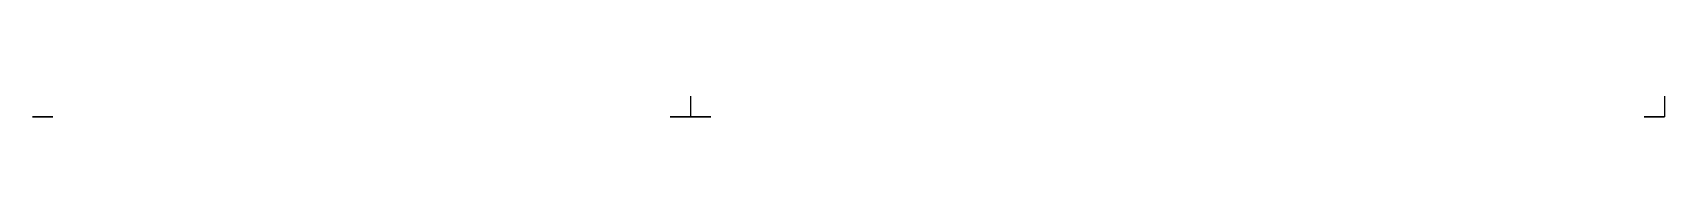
# Model space of a CAD drawing. Extents: x -12912 to 27386, y 1818 to 8189.
# Drawn here: x -115 to 1801, y 3986 to 4010 of the extents above; entities that cross this region are included whole.
import ezdxf

# ---------------------------------------------------------------- set-up
doc = ezdxf.new("R2010")
doc.units = 0
doc.header["$MEASUREMENT"] = 0
doc.layers.get('0').update_dxf_attribs({"linetype": 'CONTINUOUS'})

msp = doc.modelspace()

# ---------------------------------------------------------------- linework, layer by layer
for p, q in [((657.707, 4010.196), (657.707, 3986.389)), ((657.707, 4010.196), (657.707, 3986.389)), ((657.707, 4010.196), (657.707, 3986.389)), ((657.707, 4010.196), (657.707, 3986.389)), ((1801.344, 4010.196), (1801.344, 3986.389)), ((1801.344, 4010.196), (1801.344, 3986.389)), ((-90.91, 3986.389), (-114.717, 3986.389)), ((-114.717, 3986.389), (-90.91, 3986.389)), ((-90.91, 3986.389), (-114.717, 3986.389)), ((-114.717, 3986.389), (-90.91, 3986.389)), ((-90.91, 3986.389), (-114.717, 3986.389)), ((-90.91, 3986.389), (-114.717, 3986.389)), ((-114.717, 3986.389), (-90.91, 3986.389)), ((-90.91, 3986.389), (-114.717, 3986.389)), ((-114.717, 3986.389), (-90.91, 3986.389)), ((-90.91, 3986.389), (-114.717, 3986.389)), ((-90.91, 3986.389), (-114.717, 3986.389)), ((-114.717, 3986.389), (-90.91, 3986.389)), ((-90.91, 3986.389), (-114.717, 3986.389)), ((-114.717, 3986.389), (-90.91, 3986.389)), ((-90.91, 3986.389), (-114.717, 3986.389)), ((-90.91, 3986.389), (-114.717, 3986.389)), ((-114.717, 3986.389), (-90.91, 3986.389)), ((-90.91, 3986.389), (-114.717, 3986.389)), ((-114.717, 3986.389), (-90.91, 3986.389)), ((-90.91, 3986.389), (-114.717, 3986.389)), ((-90.91, 3986.389), (-114.717, 3986.389)), ((-114.717, 3986.389), (-90.91, 3986.389)), ((-90.91, 3986.389), (-114.717, 3986.389)), ((-114.717, 3986.389), (-90.91, 3986.389)), ((-90.91, 3986.389), (-114.717, 3986.389)), ((-90.91, 3986.389), (-114.717, 3986.389)), ((-114.717, 3986.389), (-90.91, 3986.389)), ((-90.91, 3986.389), (-114.717, 3986.389)), ((-114.717, 3986.389), (-90.91, 3986.389)), ((-90.91, 3986.389), (-114.717, 3986.389)), ((-90.91, 3986.389), (-114.717, 3986.389)), ((633.9, 3986.389), (657.707, 3986.389)), ((657.707, 3986.389), (633.9, 3986.389)), ((633.9, 3986.389), (657.707, 3986.389)), ((657.707, 3986.389), (633.9, 3986.389)), ((633.9, 3986.389), (657.707, 3986.389)), ((633.9, 3986.389), (657.707, 3986.389)), ((657.707, 3986.389), (633.9, 3986.389)), ((633.9, 3986.389), (657.707, 3986.389)), ((657.707, 3986.389), (633.9, 3986.389)), ((633.9, 3986.389), (657.707, 3986.389)), ((633.9, 3986.389), (657.707, 3986.389)), ((657.707, 3986.389), (633.9, 3986.389)), ((633.9, 3986.389), (657.707, 3986.389)), ((657.707, 3986.389), (633.9, 3986.389)), ((633.9, 3986.389), (657.707, 3986.389)), ((633.9, 3986.389), (657.707, 3986.389)), ((657.707, 3986.389), (633.9, 3986.389)), ((633.9, 3986.389), (657.707, 3986.389)), ((657.707, 3986.389), (633.9, 3986.389)), ((633.9, 3986.389), (657.707, 3986.389)), ((633.9, 3986.389), (657.707, 3986.389)), ((657.707, 3986.389), (633.9, 3986.389)), ((633.9, 3986.389), (657.707, 3986.389)), ((657.707, 3986.389), (633.9, 3986.389)), ((633.9, 3986.389), (657.707, 3986.389)), ((633.9, 3986.389), (657.707, 3986.389)), ((657.707, 3986.389), (633.9, 3986.389)), ((633.9, 3986.389), (657.707, 3986.389)), ((657.707, 3986.389), (633.9, 3986.389)), ((633.9, 3986.389), (657.707, 3986.389)), ((633.9, 3986.389), (657.707, 3986.389)), ((633.9, 3986.389), (657.707, 3986.389)), ((657.707, 3986.389), (633.9, 3986.389)), ((633.9, 3986.389), (657.707, 3986.389)), ((657.707, 3986.389), (633.9, 3986.389)), ((633.9, 3986.389), (657.707, 3986.389)), ((633.9, 3986.389), (657.707, 3986.389)), ((657.707, 3986.389), (633.9, 3986.389)), ((633.9, 3986.389), (657.707, 3986.389)), ((657.707, 3986.389), (633.9, 3986.389)), ((633.9, 3986.389), (657.707, 3986.389)), ((633.9, 3986.389), (657.707, 3986.389)), ((657.707, 3986.389), (633.9, 3986.389)), ((633.9, 3986.389), (657.707, 3986.389)), ((657.707, 3986.389), (633.9, 3986.389)), ((633.9, 3986.389), (657.707, 3986.389)), ((633.9, 3986.389), (657.707, 3986.389)), ((657.707, 3986.389), (633.9, 3986.389)), ((633.9, 3986.389), (657.707, 3986.389)), ((657.707, 3986.389), (633.9, 3986.389)), ((633.9, 3986.389), (657.707, 3986.389)), ((633.9, 3986.389), (657.707, 3986.389)), ((657.707, 3986.389), (633.9, 3986.389)), ((633.9, 3986.389), (657.707, 3986.389)), ((657.707, 3986.389), (633.9, 3986.389)), ((633.9, 3986.389), (657.707, 3986.389)), ((633.9, 3986.389), (657.707, 3986.389)), ((657.707, 3986.389), (633.9, 3986.389)), ((633.9, 3986.389), (657.707, 3986.389)), ((657.707, 3986.389), (633.9, 3986.389)), ((633.9, 3986.389), (657.707, 3986.389)), ((633.9, 3986.389), (657.707, 3986.389)), ((681.514, 3986.389), (657.707, 3986.389)), ((657.707, 3986.389), (681.514, 3986.389)), ((681.514, 3986.389), (657.707, 3986.389)), ((657.707, 3986.389), (681.514, 3986.389)), ((681.514, 3986.389), (657.707, 3986.389)), ((681.514, 3986.389), (657.707, 3986.389)), ((657.707, 3986.389), (681.514, 3986.389)), ((681.514, 3986.389), (657.707, 3986.389)), ((657.707, 3986.389), (681.514, 3986.389)), ((681.514, 3986.389), (657.707, 3986.389)), ((681.514, 3986.389), (657.707, 3986.389)), ((657.707, 3986.389), (681.514, 3986.389)), ((681.514, 3986.389), (657.707, 3986.389)), ((657.707, 3986.389), (681.514, 3986.389)), ((681.514, 3986.389), (657.707, 3986.389)), ((681.514, 3986.389), (657.707, 3986.389)), ((657.707, 3986.389), (681.514, 3986.389)), ((681.514, 3986.389), (657.707, 3986.389)), ((657.707, 3986.389), (681.514, 3986.389)), ((681.514, 3986.389), (657.707, 3986.389)), ((681.514, 3986.389), (657.707, 3986.389)), ((657.707, 3986.389), (681.514, 3986.389)), ((681.514, 3986.389), (657.707, 3986.389)), ((657.707, 3986.389), (681.514, 3986.389)), ((681.514, 3986.389), (657.707, 3986.389)), ((681.514, 3986.389), (657.707, 3986.389)), ((657.707, 3986.389), (681.514, 3986.389)), ((681.514, 3986.389), (657.707, 3986.389)), ((657.707, 3986.389), (681.514, 3986.389)), ((681.514, 3986.389), (657.707, 3986.389)), ((681.514, 3986.389), (657.707, 3986.389)), ((681.514, 3986.389), (657.707, 3986.389)), ((657.707, 3986.389), (681.514, 3986.389)), ((681.514, 3986.389), (657.707, 3986.389)), ((657.707, 3986.389), (681.514, 3986.389)), ((681.514, 3986.389), (657.707, 3986.389)), ((681.514, 3986.389), (657.707, 3986.389)), ((657.707, 3986.389), (681.514, 3986.389)), ((681.514, 3986.389), (657.707, 3986.389)), ((657.707, 3986.389), (681.514, 3986.389)), ((681.514, 3986.389), (657.707, 3986.389)), ((681.514, 3986.389), (657.707, 3986.389)), ((657.707, 3986.389), (681.514, 3986.389)), ((681.514, 3986.389), (657.707, 3986.389)), ((657.707, 3986.389), (681.514, 3986.389)), ((681.514, 3986.389), (657.707, 3986.389)), ((681.514, 3986.389), (657.707, 3986.389)), ((657.707, 3986.389), (681.514, 3986.389)), ((681.514, 3986.389), (657.707, 3986.389)), ((657.707, 3986.389), (681.514, 3986.389)), ((681.514, 3986.389), (657.707, 3986.389)), ((681.514, 3986.389), (657.707, 3986.389)), ((657.707, 3986.389), (681.514, 3986.389)), ((681.514, 3986.389), (657.707, 3986.389)), ((657.707, 3986.389), (681.514, 3986.389)), ((681.514, 3986.389), (657.707, 3986.389)), ((681.514, 3986.389), (657.707, 3986.389)), ((657.707, 3986.389), (681.514, 3986.389)), ((681.514, 3986.389), (657.707, 3986.389)), ((657.707, 3986.389), (681.514, 3986.389)), ((681.514, 3986.389), (657.707, 3986.389)), ((681.514, 3986.389), (657.707, 3986.389)), ((1777.536, 3986.389), (1801.344, 3986.389)), ((1801.344, 3986.389), (1777.536, 3986.389)), ((1777.536, 3986.389), (1801.344, 3986.389)), ((1801.344, 3986.389), (1777.536, 3986.389)), ((1777.536, 3986.389), (1801.344, 3986.389)), ((1777.536, 3986.389), (1801.344, 3986.389)), ((1801.344, 3986.389), (1777.536, 3986.389)), ((1777.536, 3986.389), (1801.344, 3986.389)), ((1801.344, 3986.389), (1777.536, 3986.389)), ((1777.536, 3986.389), (1801.344, 3986.389)), ((1777.536, 3986.389), (1801.344, 3986.389)), ((1801.344, 3986.389), (1777.536, 3986.389)), ((1777.536, 3986.389), (1801.344, 3986.389)), ((1801.344, 3986.389), (1777.536, 3986.389)), ((1777.536, 3986.389), (1801.344, 3986.389)), ((1777.536, 3986.389), (1801.344, 3986.389)), ((1801.344, 3986.389), (1777.536, 3986.389)), ((1777.536, 3986.389), (1801.344, 3986.389)), ((1801.344, 3986.389), (1777.536, 3986.389)), ((1777.536, 3986.389), (1801.344, 3986.389)), ((1777.536, 3986.389), (1801.344, 3986.389)), ((1801.344, 3986.389), (1777.536, 3986.389)), ((1777.536, 3986.389), (1801.344, 3986.389)), ((1801.344, 3986.389), (1777.536, 3986.389)), ((1777.536, 3986.389), (1801.344, 3986.389)), ((1777.536, 3986.389), (1801.344, 3986.389)), ((1801.344, 3986.389), (1777.536, 3986.389)), ((1777.536, 3986.389), (1801.344, 3986.389)), ((1801.344, 3986.389), (1777.536, 3986.389)), ((1777.536, 3986.389), (1801.344, 3986.389)), ((1777.536, 3986.389), (1801.344, 3986.389))]:
    msp.add_line(p, q)

doc.saveas('drawing.dxf')
